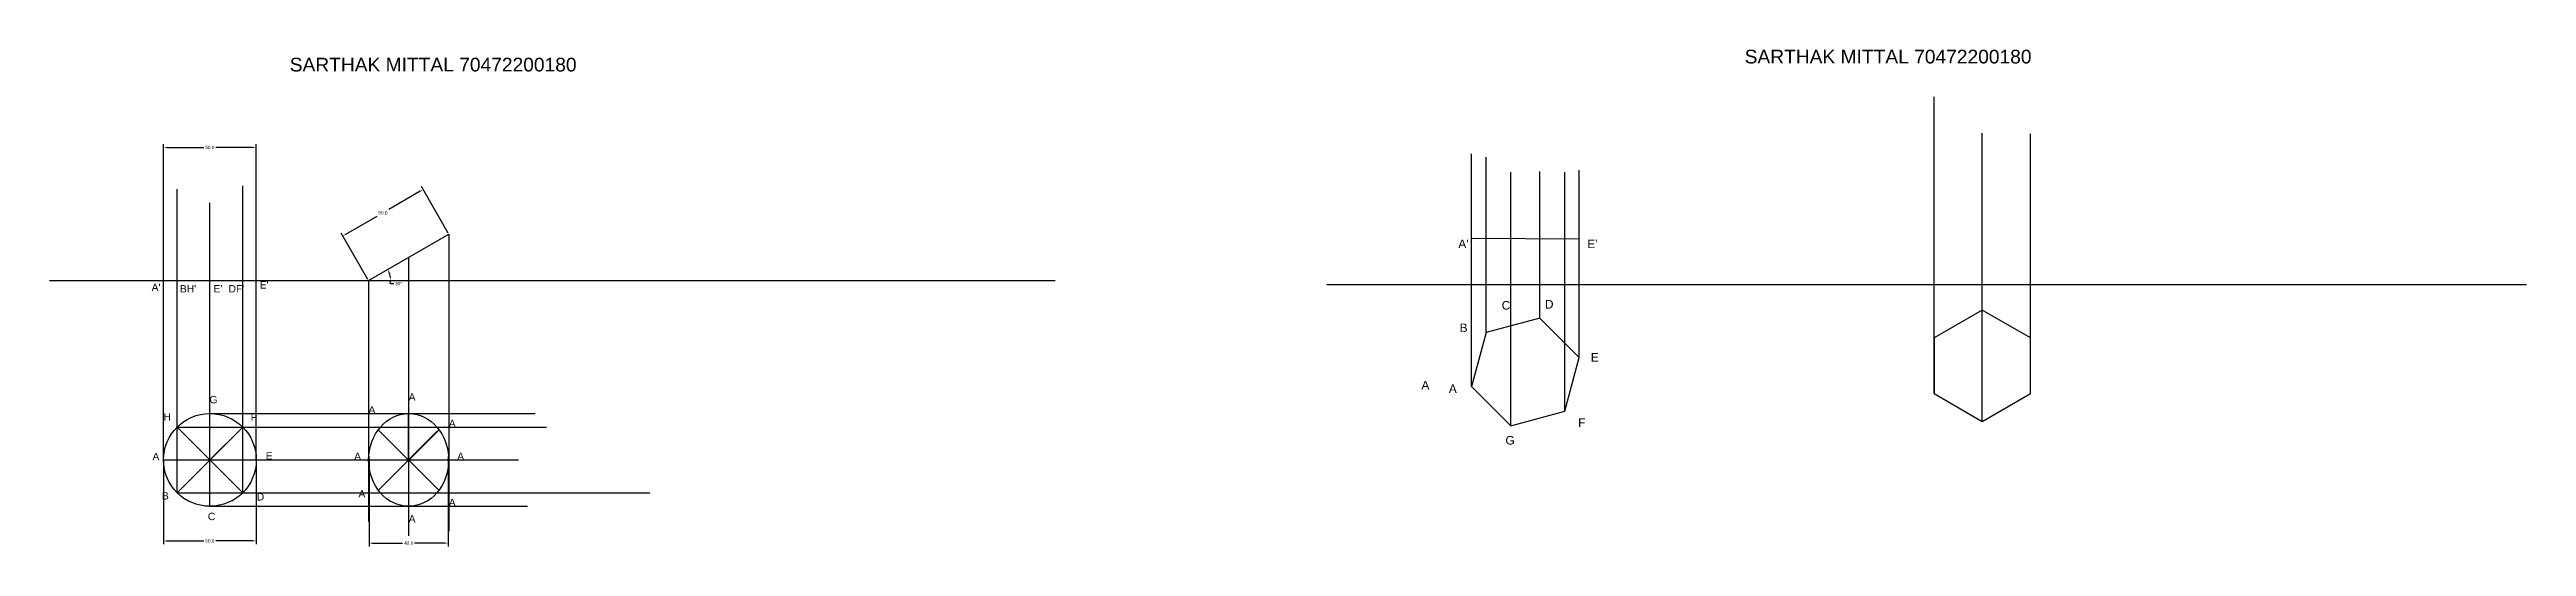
# Model space of a CAD drawing. Header units: millimetres. Extents: x 186 to 71940, y -203 to 575.
# Drawn here: x 186 to 1521, y 107 to 375 of the extents above; entities that cross this region are included whole.
import ezdxf

# ---------------------------------------------------------------- set-up
doc = ezdxf.new("R2010")
doc.units = ezdxf.units.MM
doc.header["$MEASUREMENT"] = 0
doc.styles.get("Standard").update_dxf_attribs({"font": 'arial.ttf'})
doc.dimstyles.get("Standard").update_dxf_attribs({"dimscale": 10, "dimtxt": 0.18, "dimasz": 0.18, "dimexe": 0.18, "dimexo": 0.0625, "dimgap": 0.09, "dimtad": 0, "dimtih": 1, "dimtoh": 1, "dimdec": 1, "dimzin": 0, "dimdsep": 46, "dimtxsty": 'Standard', "dimcen": 0.09, "dimadec": 0, "dimazin": 0, "dimtfac": 1, "dimtdec": 1, "dimtofl": 0, "dimtmove": 0, "dimatfit": 3, "dimfxl": 1, "dimtolj": 1, "dimtzin": 0, "dimarcsym": 0})

msp = doc.modelspace()

# ---------------------------------------------------------------- texts
at = {"color": 242, "true_color": 0xcd2027, "char_height": 7.4033, "attachment_point": 1}
for insert in [(1099.98, 374.52), (315.76, 370.2)]:
    msp.add_mtext_dynamic_manual_height_columns('{\\C0;SARTHAK MITTAL 70472200180}', width=2966.2478, gutter_width=37.02, heights=[0], dxfattribs=dict(at, insert=insert))
at = {"color": 7, "true_color": 0xffffff, "attachment_point": 1}
for s, insert, char_height in [("A'", (945.63, 272.17), 4.625), ("E'", (1015.11, 272.17), 4.625), ('C', (969.01, 239.03), 4.63), ('D', (992.29, 239.62), 4.63), ('B', (946.35, 226.91), 4.63), ('E', (1017.08, 211.02), 4.63), ('A', (925.73, 195.95), 4.63), ('A', (940.53, 194.11), 4.63), ('F', (1010.21, 175.82), 4.63), ('G', (971.03, 166.28), 4.63)]:
    msp.add_mtext_dynamic_manual_height_columns(s, width=554.7231, gutter_width=23.13, heights=[0], dxfattribs=dict(at, insert=insert, char_height=char_height))
at = {"color": 0, "attachment_point": 1}
for s, width, gutter_width, insert, char_height in [("A'", 118.6871, 19.87, (241.33, 248.38), 3.974), ("BH'", 118.6871, 19.87, (256.56, 247.62), 3.974), ("E'", 118.6871, 19.87, (274.71, 247.62), 3.974), ("DF'", 118.6871, 19.87, (282.8, 247.64), 3.974), ("E'", 118.6871, 19.87, (299.58, 249.69), 3.974), ('G', 118.6871, 19.87, (272.52, 187.89), 3.97), ('A', 118.6871, 19.87, (379.87, 189.28), 3.97), ('H', 118.6871, 19.87, (247.74, 178.56), 3.97), ('F', 118.6871, 19.87, (294.71, 178.36), 3.97), ('A', 118.6871, 19.87, (358.22, 182.35), 3.97), ('A', 118.6871, 19.87, (401.52, 175.03), 3.97), ('a', 8.5777, 0.859, (237.57, 153.28), 0.172), ('A', 118.6871, 19.87, (241.77, 157.15), 3.97), ('E', 118.6871, 19.87, (302.8, 157.49), 3.97), ('A', 118.6871, 19.87, (350.5, 157.35), 3.97), ('A', 118.6871, 19.87, (406.05, 157.35), 3.97), ('B', 118.6871, 19.87, (246.88, 135.97), 3.97), ('D', 118.6871, 19.87, (298.03, 135.46), 3.97), ('A', 118.6871, 19.87, (352.82, 137.16), 3.97), ('C', 118.6871, 19.87, (271.64, 124.88), 3.97), ('A', 118.6871, 19.87, (379.87, 123.6), 3.97), ('A', 118.6871, 19.87, (401.52, 132.35), 3.97)]:
    msp.add_mtext_dynamic_manual_height_columns(s, width=width, gutter_width=gutter_width, heights=[0], dxfattribs=dict(at, insert=insert, char_height=char_height))

# ---------------------------------------------------------------- blocks, each defined once
blk = doc.blocks.new('*D22')
at = {"color": 0, "lineweight": -2, "transparency": 16777216}
for p, q in [((247.7, 152.8), (247.7, 107.9)), ((297.7, 152.8), (297.7, 107.9)), ((249.5, 109.7), (269.5, 109.7)), ((295.9, 109.7), (276, 109.7))]:
    blk.add_line(p, q, dxfattribs=at)
at = {"color": 0, "transparency": 16777216}
for points in [[(249.5, 110), (249.5, 109.4), (247.7, 109.7)], [(295.9, 110), (295.9, 109.4), (297.7, 109.7)]]:
    blk.add_solid(points, dxfattribs=at)
at = {"layer": 'Defpoints', "color": 0, "transparency": 16777216}
for p in [(247.7, 153.4), (297.7, 153.4), (297.7, 109.7)]:
    blk.add_point(p, dxfattribs=at)
at = {"color": 0, "transparency": 16777216, "insert": (272.7, 109.7), "char_height": 1.8, "attachment_point": 5}
blk.add_mtext('\\A1;50.0', dxfattribs=at)
blk = doc.blocks.new('*D23')
at = {"color": 0, "lineweight": -2, "transparency": 16777216}
for p, q in [((247.7, 250.8), (247.7, 323.6)), ((249.5, 321.8), (269.5, 321.8)), ((295.9, 321.8), (276, 321.8)), ((297.7, 250.8), (297.7, 323.6))]:
    blk.add_line(p, q, dxfattribs=at)
at = {"color": 0, "transparency": 16777216}
for points in [[(249.5, 322.1), (249.5, 321.5), (247.7, 321.8)], [(295.9, 322.1), (295.9, 321.5), (297.7, 321.8)]]:
    blk.add_solid(points, dxfattribs=at)
at = {"layer": 'Defpoints', "color": 0, "transparency": 16777216}
for p in [(297.7, 321.8), (247.7, 250.2), (297.7, 250.2)]:
    blk.add_point(p, dxfattribs=at)
at = {"color": 0, "transparency": 16777216, "insert": (272.7, 321.8), "char_height": 1.8, "attachment_point": 5}
blk.add_mtext('\\A1;50.0', dxfattribs=at)
blk = doc.blocks.new('*D24')
at = {"color": 0, "lineweight": -2, "transparency": 16777216}
for p, q in [((386.1, 298.2), (369.2, 288.4)), ((401.2, 275.7), (386.8, 300.7)), ((346, 275), (362.9, 284.8)), ((357.9, 250.7), (343.5, 275.7))]:
    blk.add_line(p, q, dxfattribs=at)
at = {"color": 0, "transparency": 16777216}
for points in [[(386, 298.5), (386.3, 298), (387.7, 299.1)], [(345.8, 275.3), (346.1, 274.8), (344.4, 274.1)]]:
    blk.add_solid(points, dxfattribs=at)
at = {"layer": 'Defpoints', "color": 0, "transparency": 16777216}
for p in [(387.7, 299.1), (401.5, 275.2), (358.2, 250.2)]:
    blk.add_point(p, dxfattribs=at)
at = {"color": 0, "transparency": 16777216, "insert": (366, 286.6), "char_height": 1.8, "attachment_point": 5}
blk.add_mtext('\\A1;50.0', dxfattribs=at)
blk = doc.blocks.new('*D25')
at = {"color": 0, "lineweight": -2, "transparency": 16777216}
for p, q in [((358.6, 152.8), (358.6, 106.7)), ((401.2, 152.8), (401.2, 106.7)), ((360.4, 108.5), (376.6, 108.5)), ((399.4, 108.5), (383.1, 108.5))]:
    blk.add_line(p, q, dxfattribs=at)
at = {"color": 0, "transparency": 16777216}
for points in [[(360.4, 108.8), (360.4, 108.2), (358.6, 108.5)], [(399.4, 108.8), (399.4, 108.2), (401.2, 108.5)]]:
    blk.add_solid(points, dxfattribs=at)
at = {"layer": 'Defpoints', "color": 0, "transparency": 16777216}
for p in [(358.6, 153.4), (401.2, 153.4), (401.2, 108.5)]:
    blk.add_point(p, dxfattribs=at)
at = {"color": 0, "transparency": 16777216, "insert": (379.9, 108.5), "char_height": 1.8, "attachment_point": 5}
blk.add_mtext('\\A1;42.6', dxfattribs=at)
blk = doc.blocks.new('*D26')
at = {"color": 0, "lineweight": -2, "transparency": 16777216}
blk.add_line((370, 248.4), (371.8, 248.4), dxfattribs=at)
for start, end in [(8.686, 21.314), (351.314, 0)]:
    blk.add_arc((358.2, 250.2), 11.9, start, end, dxfattribs=at)
at = {"color": 0, "transparency": 16777216}
for points in [[(369, 254.4), (369.6, 254.6), (368.5, 256.1)], [(370.3, 252), (369.7, 251.9), (370.1, 250.2)]]:
    blk.add_solid(points, dxfattribs=at)
at = {"layer": 'Defpoints', "color": 0, "transparency": 16777216}
for p in [(401.5, 275.2), (369.4, 254.2), (187.6, 250.2), (358.2, 250.2), (728.3, 250.2)]:
    blk.add_point(p, dxfattribs=at)
at = {"color": 0, "transparency": 16777216, "insert": (374.4, 248.4), "char_height": 1.8, "attachment_point": 5}
blk.add_mtext('\\A1;30°', dxfattribs=at)

# ---------------------------------------------------------------- dimensions: what is measured, and where the dimension line sits
at = {"color": 0}
for base, p1, p2, picture, middle in [((297.74, 321.75), (247.74, 250.17), (297.74, 250.17), '*D23', (272.74, 321.75)), ((297.74, 109.68), (247.74, 153.38), (297.74, 153.38), '*D22', (272.74, 109.68)), ((401.18, 108.51), (358.57, 153.38), (401.18, 153.38), '*D25', (379.87, 108.51))]:
    dim = msp.add_linear_dim(base=base, p1=p1, p2=p2, dimstyle='Standard', dxfattribs=at)
    dim.commit()
    dim.dimension.update_dxf_attribs({"geometry": picture, "text_midpoint": middle})
dim = msp.add_aligned_dim(p1=(358.22, 250.17), p2=(401.52, 275.17), distance=27.66, dimstyle='Standard', dxfattribs=at)
dim.commit()
dim.dimension.update_dxf_attribs({"geometry": '*D24', "text_midpoint": (366.04, 286.62)})
dim = msp.add_angular_dim_2l(base=(369.39, 254.24), line1=((358.22, 250.17), (401.52, 275.17)), line2=((187.56, 250.17), (728.32, 250.17)), dimstyle='Standard', dxfattribs=at)
dim.commit()
dim.dimension.update_dxf_attribs({"geometry": '*D26', "text_midpoint": (374.44, 248.38)})

# ---------------------------------------------------------------- linework, layer by layer
at = {"color": 244, "true_color": 0x991b1e}
for p, q in [((1202.09, 189.12), (1202.09, 349.11)), ((1228.07, 174.12), (1228.07, 329.52)), ((1254.06, 189.12), (1254.06, 329.18)), ((952.81, 193.02), (952.81, 318.33)), ((960.58, 222), (960.58, 316.64)), ((974.03, 171.81), (974.03, 308.54)), ((989.56, 229.76), (989.56, 308.87)), ((1003, 179.57), (1003, 308.54)), ((1010.77, 208.55), (1010.77, 309.55)), ((952.81, 248.01), (1010.77, 248.01)), ((1069.85, 248.01), (1127.81, 248.01))]:
    msp.add_line(p, q, dxfattribs=at)
at = {"color": 242, "true_color": 0xcd2027}
for p, q in [((297.74, 153.38), (297.74, 310.43)), ((255.06, 135.7), (255.06, 299.37)), ((290.42, 135.7), (290.42, 301.23)), ((247.74, 153.18), (247.74, 287.18)), ((272.74, 128.38), (272.74, 291.92)), ((272.74, 178.38), (448.1, 178.38)), ((255.06, 171.05), (454.22, 171.05)), ((247.74, 153.38), (439.06, 153.38)), ((255.06, 135.7), (509.8, 135.7)), ((379.87, 136.44), (379.87, 112.51)), ((272.74, 128.38), (443.85, 128.38)), ((358.22, 130.87), (358.22, 120.21)), ((401.52, 131.41), (401.52, 114.9))]:
    msp.add_line(p, q, dxfattribs=at)
for p, q in [((247.74, 153.38), (247.74, 291.29)), ((297.74, 153.38), (297.74, 287.07)), ((358.22, 250.17), (401.52, 275.17)), ((401.52, 275.17), (401.52, 131.41)), ((379.87, 262.67), (379.87, 136.44)), ((186.3, 250.17), (187.56, 250.17)), ((187.56, 250.17), (728.32, 250.17)), ((247.74, 250.17), (247.74, 250.17)), ((247.74, 250.17), (297.74, 250.17)), ((358.22, 250.17), (358.22, 130.87)), ((874.82, 248.01), (1521.39, 248.01)), ((272.74, 128.38), (272.74, 178.38)), ((272.74, 178.38), (272.74, 178.38)), ((290.42, 171.05), (255.06, 135.7)), ((290.42, 135.7), (255.06, 171.05)), ((272.74, 153.38), (290.42, 171.05)), ((247.74, 153.38), (297.74, 153.38)), ((247.74, 153.38), (247.74, 153.38)), ((272.74, 153.38), (290.42, 135.7))]:
    msp.add_line(p, q)
at = {"color": 0}
for p, q in [((272.74, 128.38), (272.74, 282.58)), ((255.06, 135.7), (255.06, 271.14)), ((290.42, 135.7), (290.42, 274.04)), ((379.87, 153.38), (379.87, 178.38)), ((379.87, 178.38), (379.87, 128.38)), ((396.24, 169.66), (363.51, 136.93)), ((379.87, 153.3), (363.51, 169.66)), ((379.87, 153.38), (395.93, 169.43)), ((379.87, 153.38), (395.12, 168.62)), ((395.93, 169.43), (396.24, 169.66)), ((358.57, 153.38), (401.18, 153.38)), ((379.79, 153.38), (396.17, 137)), ((396.17, 137), (396.17, 137))]:
    msp.add_line(p, q, dxfattribs=at)
at = {"color": 7, "true_color": 0xffffff}
msp.add_line((952.81, 273.01), (1010.77, 272.63), dxfattribs=at)
for points in [[(989.56, 229.76), (960.58, 222), (952.81, 193.02), (974.03, 171.81), (1003, 179.57), (1010.77, 208.55)], [(1254.06, 219.12), (1228.07, 234.12), (1202.09, 219.12), (1202.09, 189.12), (1228.07, 174.12), (1254.06, 189.12)]]:
    msp.add_lwpolyline(points, close=True)
msp.add_circle((272.74, 153.38), 25)
at = {"color": 0}
msp.add_ellipse((379.87, 153.38), major_axis=(0, 25), ratio=0.8624762, dxfattribs=at)
for start_param, end_param in [(6.2085516, 6.476765), (9.2311983, 9.4994117)]:
    msp.add_ellipse((379.87, 157.41), major_axis=(-21.71, 0), ratio=0.9657097, start_param=start_param, end_param=end_param, dxfattribs=at)

msp.set_redraw_order([(e.dxf.handle, doc.entitydb.next_handle()) for e in msp.query("TEXT MTEXT ATTDEF DIMENSION ARC_DIMENSION")])  # texts and dimensions are drawn at this point

doc.saveas('drawing.dxf')
